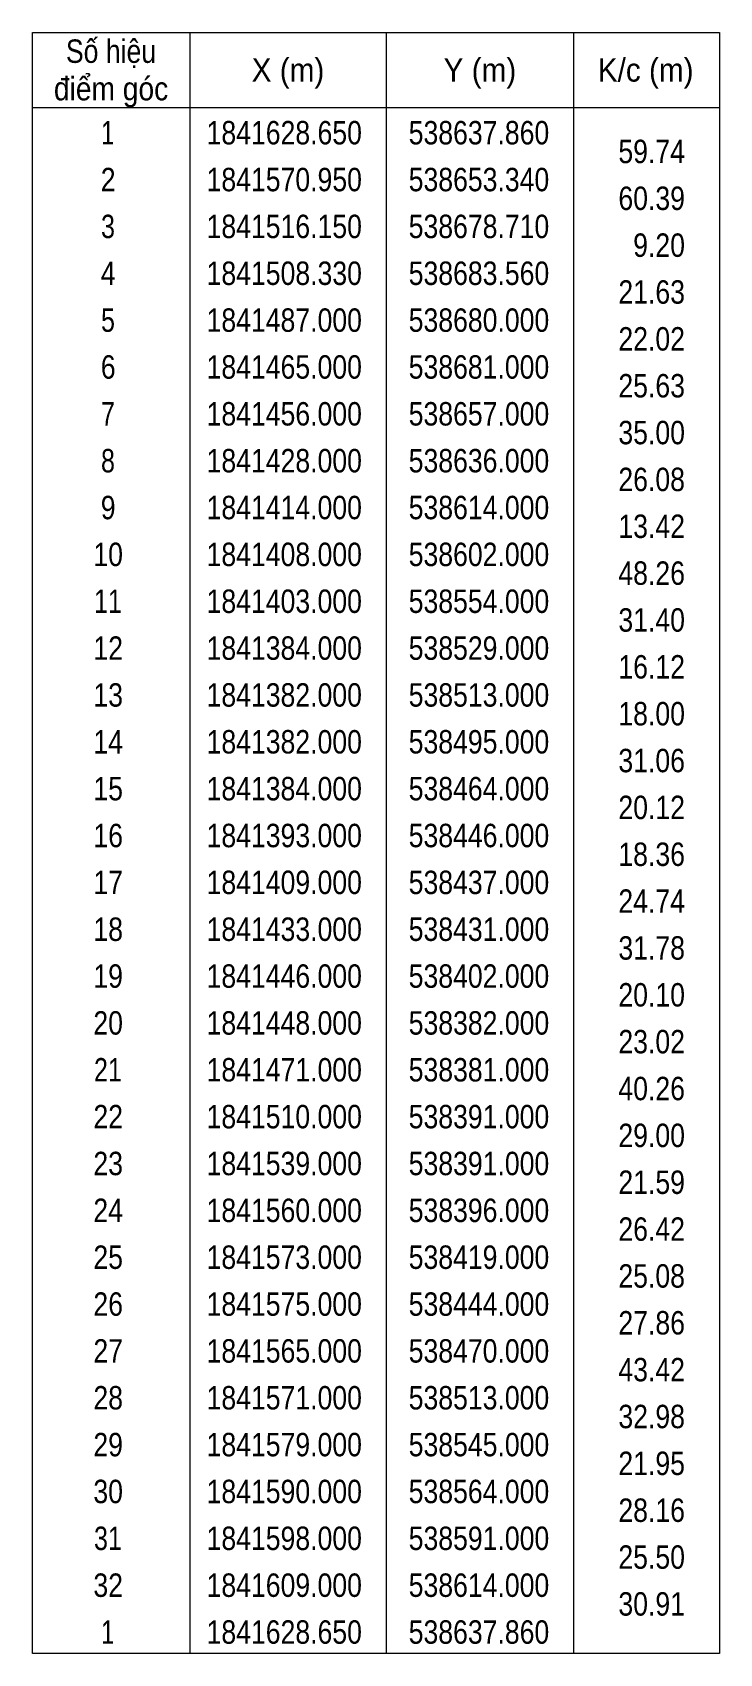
# Model space of a CAD drawing. Header units: centimetres. Extents: x 536072 to 541537, y 1838884 to 1841797.
# Drawn here: x 537152 to 537298.8, y 1841307.8 to 1841653.8 of the extents above; entities that cross this region are included whole.
import ezdxf
from ezdxf.enums import TextEntityAlignment as Align

# ---------------------------------------------------------------- set-up
doc = ezdxf.new("R2010")
doc.units = ezdxf.units.CM
doc.header["$LTSCALE"] = 2
doc.layers.add('63', color=7, linetype='Continuous', lineweight=13)

msp = doc.modelspace()

# ---------------------------------------------------------------- texts
at = {"layer": '63'}
for s, width, p in [('Số hiệu', 0.85, (537168.765, 1841647.32)), ('X (m)', 0.95, (537206.57, 1841643.32)), ('Y (m)', 0.95, (537247.57, 1841643.32)), ('K/c (m)', 0.95, (537282.975, 1841643.32)), ('điểm góc', 0.9, (537168.775, 1841639.32)), (' 1', 0.75, (537167.37, 1841629.92)), ('1841628.650', 0.85, (537205.77, 1841629.92)), ('538637.860', 0.85, (537247.365, 1841629.92)), (' 2', 0.85, (537167.37, 1841619.92)), ('1841570.950', 0.85, (537205.77, 1841619.92)), ('538653.340', 0.85, (537247.365, 1841619.92)), (' 3', 0.8, (537167.375, 1841609.92)), ('1841516.150', 0.85, (537205.77, 1841609.92)), ('538678.710', 0.85, (537247.365, 1841609.92)), (' 4', 0.85, (537167.37, 1841599.92)), ('1841508.330', 0.85, (537205.77, 1841599.92)), ('538683.560', 0.85, (537247.365, 1841599.92)), (' 5', 0.8, (537167.375, 1841589.92)), ('1841487.000', 0.85, (537205.77, 1841589.92)), ('538680.000', 0.85, (537247.365, 1841589.92)), (' 6', 0.85, (537167.375, 1841579.92)), ('1841465.000', 0.85, (537205.77, 1841579.92)), ('538681.000', 0.85, (537247.365, 1841579.92)), (' 7', 0.8, (537167.37, 1841569.92)), ('1841456.000', 0.85, (537205.77, 1841569.92)), ('538657.000', 0.85, (537247.365, 1841569.92)), (' 8', 0.8, (537167.37, 1841559.92)), ('1841428.000', 0.85, (537205.77, 1841559.92)), ('538636.000', 0.85, (537247.365, 1841559.92)), (' 9', 0.85, (537167.37, 1841549.92)), ('1841414.000', 0.85, (537205.77, 1841549.92)), ('538614.000', 0.85, (537247.365, 1841549.92)), (' 10', 0.85, (537167.365, 1841539.92)), ('1841408.000', 0.85, (537205.77, 1841539.92)), ('538602.000', 0.85, (537247.365, 1841539.92)), (' 11', 0.8, (537167.365, 1841529.92)), ('1841403.000', 0.85, (537205.77, 1841529.92)), ('538554.000', 0.85, (537247.365, 1841529.92)), (' 12', 0.85, (537167.375, 1841519.92)), ('1841384.000', 0.85, (537205.77, 1841519.92)), ('538529.000', 0.85, (537247.365, 1841519.92)), (' 13', 0.85, (537167.37, 1841509.92)), ('1841382.000', 0.85, (537205.77, 1841509.92)), ('538513.000', 0.85, (537247.365, 1841509.92)), (' 14', 0.85, (537167.365, 1841499.92)), ('1841382.000', 0.85, (537205.77, 1841499.92)), ('538495.000', 0.85, (537247.365, 1841499.92)), (' 15', 0.85, (537167.37, 1841489.92)), ('1841384.000', 0.85, (537205.77, 1841489.92)), ('538464.000', 0.85, (537247.365, 1841489.92)), (' 16', 0.85, (537167.37, 1841479.92)), ('1841393.000', 0.85, (537205.77, 1841479.92)), ('538446.000', 0.85, (537247.365, 1841479.92)), (' 17', 0.85, (537167.375, 1841469.92)), ('1841409.000', 0.85, (537205.77, 1841469.92)), ('538437.000', 0.85, (537247.365, 1841469.92)), (' 18', 0.85, (537167.375, 1841459.92)), ('1841433.000', 0.85, (537205.77, 1841459.92)), ('538431.000', 0.85, (537247.365, 1841459.92)), (' 19', 0.85, (537167.365, 1841449.92)), ('1841446.000', 0.85, (537205.77, 1841449.92)), ('538402.000', 0.85, (537247.365, 1841449.92)), (' 20', 0.85, (537167.365, 1841439.92)), ('1841448.000', 0.85, (537205.77, 1841439.92)), ('538382.000', 0.85, (537247.365, 1841439.92)), (' 21', 0.8, (537167.365, 1841429.92)), ('1841471.000', 0.85, (537205.77, 1841429.92)), ('538381.000', 0.85, (537247.365, 1841429.92)), (' 22', 0.85, (537167.375, 1841419.92)), ('1841510.000', 0.85, (537205.77, 1841419.92)), ('538391.000', 0.85, (537247.365, 1841419.92)), (' 23', 0.85, (537167.37, 1841409.92)), ('1841539.000', 0.85, (537205.77, 1841409.92)), ('538391.000', 0.85, (537247.365, 1841409.92)), (' 24', 0.85, (537167.365, 1841399.92)), ('1841560.000', 0.85, (537205.77, 1841399.92)), ('538396.000', 0.85, (537247.365, 1841399.92)), (' 25', 0.85, (537167.37, 1841389.92)), ('1841573.000', 0.85, (537205.77, 1841389.92)), ('538419.000', 0.85, (537247.365, 1841389.92)), (' 26', 0.85, (537167.37, 1841379.92)), ('1841575.000', 0.85, (537205.77, 1841379.92)), ('538444.000', 0.85, (537247.365, 1841379.92)), (' 27', 0.85, (537167.375, 1841369.92)), ('1841565.000', 0.85, (537205.77, 1841369.92)), ('538470.000', 0.85, (537247.365, 1841369.92)), (' 28', 0.85, (537167.375, 1841359.92)), ('1841571.000', 0.85, (537205.77, 1841359.92)), ('538513.000', 0.85, (537247.365, 1841359.92)), (' 29', 0.85, (537167.365, 1841349.92)), ('1841579.000', 0.85, (537205.77, 1841349.92)), ('538545.000', 0.85, (537247.365, 1841349.92)), (' 30', 0.85, (537167.365, 1841339.92)), ('1841590.000', 0.85, (537205.77, 1841339.92)), ('538564.000', 0.85, (537247.365, 1841339.92)), (' 31', 0.8, (537167.365, 1841329.92)), ('1841598.000', 0.85, (537205.77, 1841329.92)), ('538591.000', 0.85, (537247.365, 1841329.92)), (' 32', 0.85, (537167.375, 1841319.92)), ('1841609.000', 0.85, (537205.77, 1841319.92)), ('538614.000', 0.85, (537247.365, 1841319.92)), (' 1', 0.75, (537167.37, 1841309.92)), ('1841628.650', 0.85, (537205.77, 1841309.92)), ('538637.860', 0.85, (537247.365, 1841309.92))]:
    msp.add_text(s, height=5, dxfattribs=dict(at, width=width)).set_placement(p, align=Align.CENTER)
at = {"layer": '63', "width": 0.85}
for s, p in [('59.74', (537291.37, 1841625.92)), ('60.39', (537291.37, 1841615.92)), ('9.20', (537291.37, 1841605.92)), ('21.63', (537291.37, 1841595.92)), ('22.02', (537291.37, 1841585.92)), ('25.63', (537291.37, 1841575.92)), ('35.00', (537291.37, 1841565.92)), ('26.08', (537291.37, 1841555.92)), ('13.42', (537291.37, 1841545.92)), ('48.26', (537291.37, 1841535.92)), ('31.40', (537291.37, 1841525.92)), ('16.12', (537291.37, 1841515.92)), ('18.00', (537291.37, 1841505.92)), ('31.06', (537291.37, 1841495.92)), ('20.12', (537291.37, 1841485.92)), ('18.36', (537291.37, 1841475.92)), ('24.74', (537291.37, 1841465.92)), ('31.78', (537291.37, 1841455.92)), ('20.10', (537291.37, 1841445.92)), ('23.02', (537291.37, 1841435.92)), ('40.26', (537291.37, 1841425.92)), ('29.00', (537291.37, 1841415.92)), ('21.59', (537291.37, 1841405.92)), ('26.42', (537291.37, 1841395.92)), ('25.08', (537291.37, 1841385.92)), ('27.86', (537291.37, 1841375.92)), ('43.42', (537291.37, 1841365.92)), ('32.98', (537291.37, 1841355.92)), ('21.95', (537291.37, 1841345.92)), ('28.16', (537291.37, 1841335.92)), ('25.50', (537291.37, 1841325.92)), ('30.91', (537291.37, 1841315.92))]:
    msp.add_text(s, height=5, dxfattribs=at).set_placement(p, align=Align.RIGHT)

# ---------------------------------------------------------------- linework, layer by layer
at = {"layer": '63'}
for p, q in [((537185.57, 1841653.82), (537185.57, 1841307.82)), ((537227.57, 1841653.82), (537227.57, 1841307.82)), ((537267.57, 1841653.82), (537267.57, 1841307.82)), ((537151.97, 1841637.82), (537298.77, 1841637.82))]:
    msp.add_line(p, q, dxfattribs=at)
msp.add_lwpolyline([(537151.97, 1841653.82), (537298.77, 1841653.82), (537298.77, 1841307.82), (537151.97, 1841307.82)], close=True, dxfattribs=at)

msp.set_redraw_order([(e.dxf.handle, doc.entitydb.next_handle()) for e in msp.query("TEXT MTEXT ATTDEF DIMENSION ARC_DIMENSION")])  # texts and dimensions are drawn at this point

doc.saveas('drawing.dxf')
